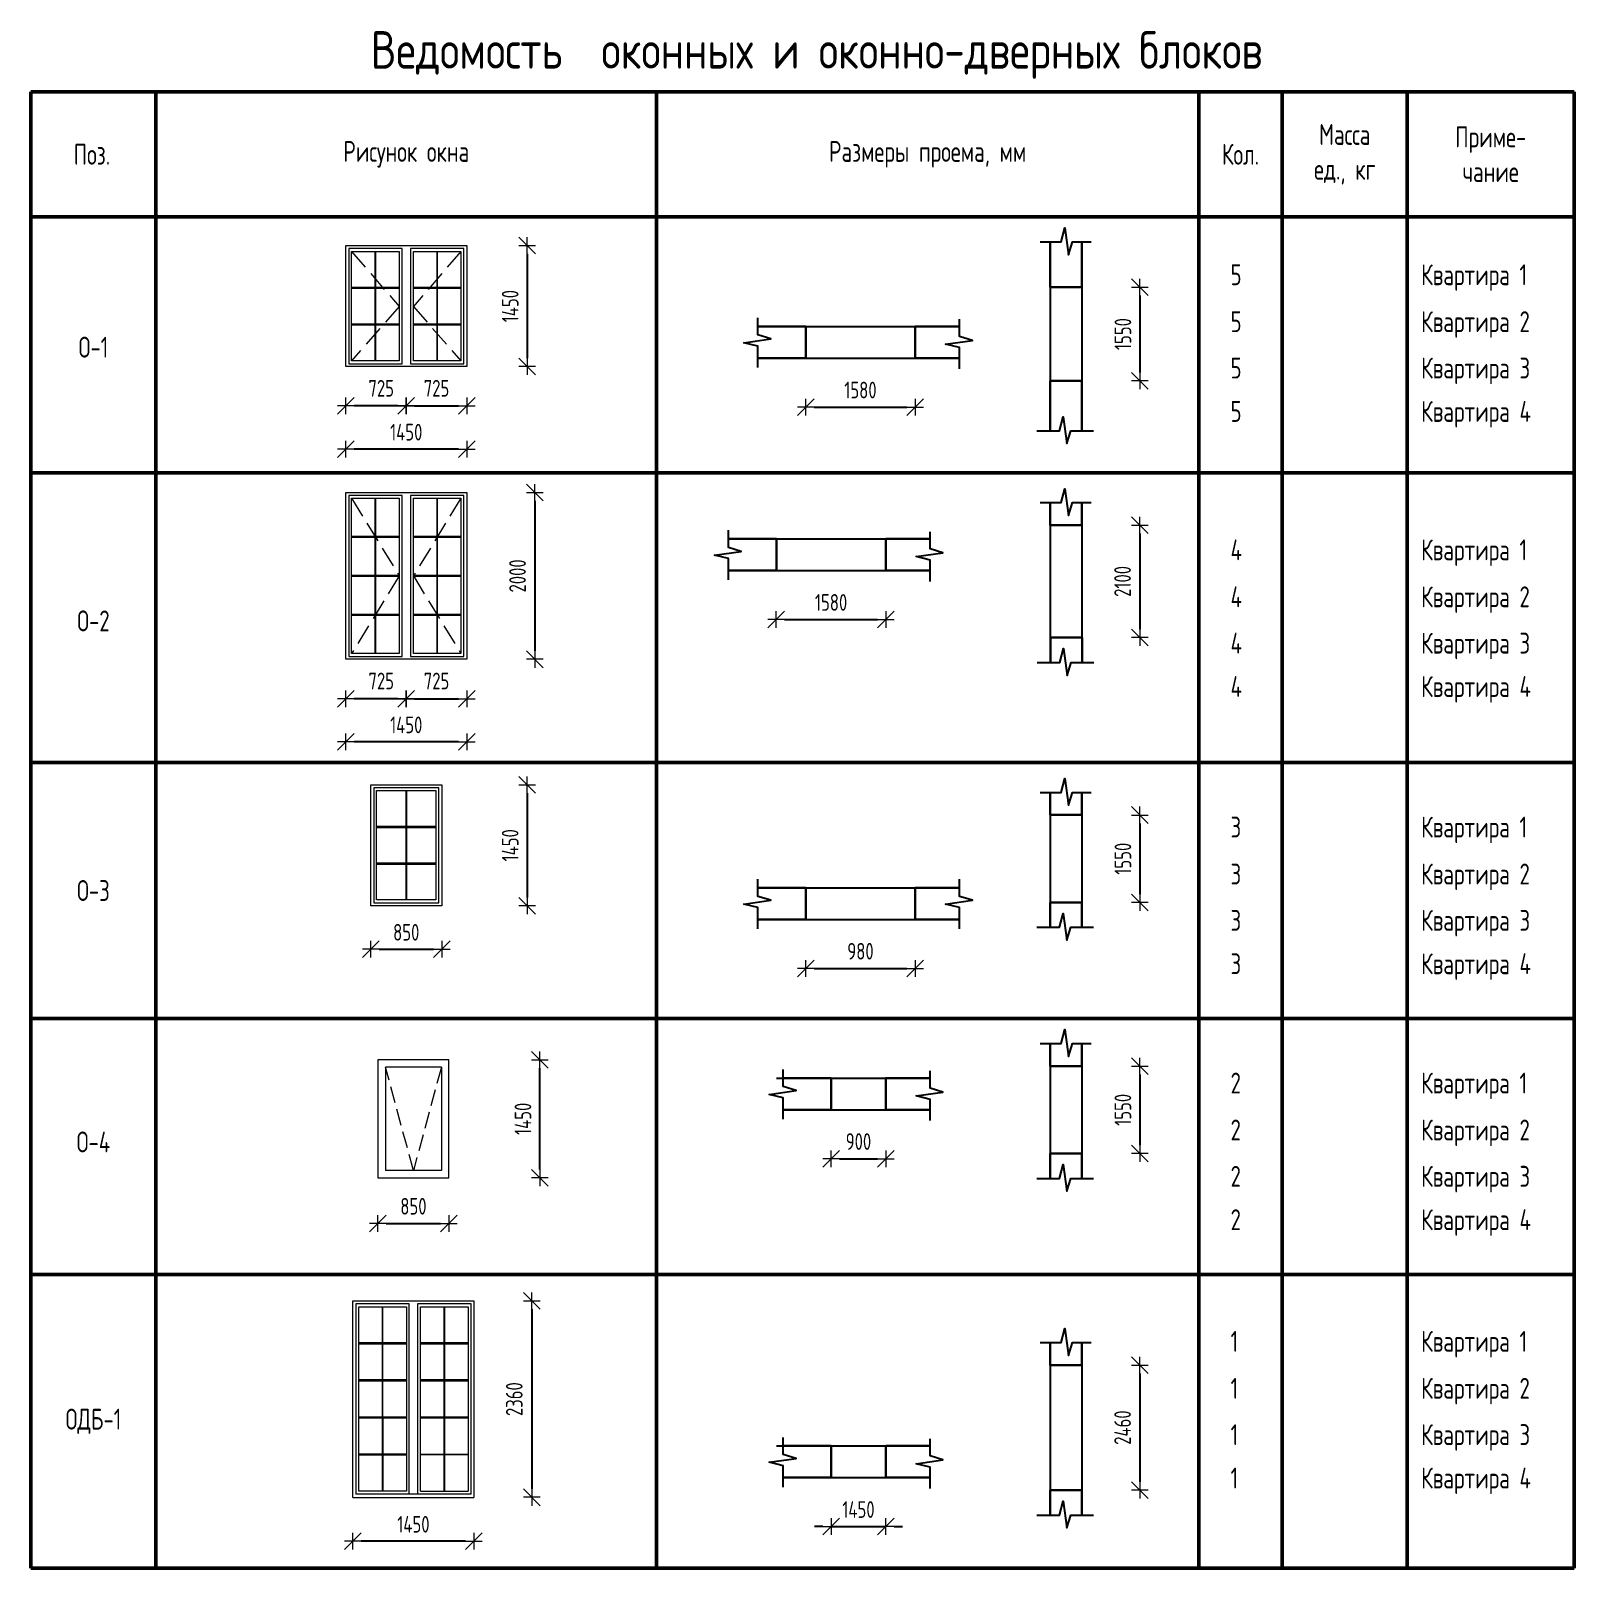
# Model space of a CAD drawing. Header units: millimetres. Extents: x -56498 to 234605, y -296269 to -29969.
# Drawn here: x 153500 to 172000, y -256886 to -238459 of the extents above; entities that cross this region are included whole.
import ezdxf
from ezdxf.enums import TextEntityAlignment as Align

# ---------------------------------------------------------------- set-up
doc = ezdxf.new("R2010")
doc.units = ezdxf.units.MM
doc.header["$LTSCALE"] = 100
doc.header["$PDMODE"] = 35
doc.linetypes.add('GOST2.303 4', pattern=[7, 5, -2, 0])
for name, color, linetype, lineweight in [('0.3', 7, 'Continuous', 30), ('0.5', 7, 'Continuous', 50), ('Примітки 0.09', 200, 'Continuous', 9), ('Розміри 0.09', 5, 'Continuous', 9), ('Штрихові 0.18', 7, 'GOST2.303 4', 18), ('Штрихування 0.09', 253, 'Continuous', 9)]:
    doc.layers.add(name, color=color, linetype=linetype, lineweight=lineweight)
doc.styles.add('GOST 2.304', font='CS_Gost2304.shx')
doc.styles.add('SPDS', font='SPDS.shx', dxfattribs={"width": 0.9})
doc.dimstyles.new('Размерные цепочки', dxfattribs={"dimscale": 100, "dimtxt": 2, "dimasz": 1, "dimexe": 2, "dimexo": 2, "dimgap": 1, "dimtad": 1, "dimdec": 0, "dimzin": 0, "dimdsep": 46, "dimtxsty": 'SPDS', "dimblk": 'dblk_0', "dimcen": 2, "dimdle": 1.5, "dimse1": 1, "dimse2": 1, "dimadec": 0, "dimazin": 0, "dimtfac": 1, "dimtdec": 0, "dimtix": 1, "dimtmove": 2, "dimatfit": 3, "dimfxl": 0, "dimtolj": 1, "dimtzin": 0, "dimarcsym": 0})

msp = doc.modelspace()

# ---------------------------------------------------------------- texts
at = {"layer": 'Примітки 0.09', "style": 'GOST 2.304'}
msp.add_text('Ведомость  оконных и оконно-дверных блоков', height=450, dxfattribs=at).set_placement((162920.435, -238911.659), align=Align.CENTER)
at = {"layer": 'Примітки 0.09', "style": 'SPDS', "width": 0.9}
for s, p in [('5', (167881.779, -241506.952)), ('Квартира 1', (170165.791, -241506.952)), ('5', (167881.779, -242069.826)), ('Квартира 2', (170165.791, -242069.826)), ('5', (167881.779, -242625.271)), ('Квартира 3', (170165.791, -242625.271)), ('5', (167881.779, -243145.417)), ('Квартира 4', (170165.791, -243145.417)), ('4', (167881.779, -244804.678)), ('Квартира 1', (170165.791, -244804.678)), ('4', (167881.779, -245367.552)), ('Квартира 2', (170165.791, -245367.552)), ('4', (167881.779, -245922.997)), ('Квартира 3', (170165.791, -245922.997)), ('4', (167881.779, -246443.143)), ('Квартира 4', (170165.791, -246443.143)), ('3', (167881.779, -248127.552)), ('Квартира 1', (170165.791, -248127.552)), ('3', (167881.779, -248690.426)), ('Квартира 2', (170165.791, -248690.426)), ('3', (167881.779, -249245.871)), ('Квартира 3', (170165.791, -249245.871)), ('3', (167881.779, -249766.017)), ('Квартира 4', (170165.791, -249766.017)), ('2', (167881.779, -251195.838)), ('Квартира 1', (170165.791, -251195.838)), ('2', (167881.779, -251758.712)), ('Квартира 2', (170165.791, -251758.712)), ('2', (167881.779, -252314.157)), ('Квартира 3', (170165.791, -252314.157)), ('2', (167881.779, -252834.303)), ('Квартира 4', (170165.791, -252834.303)), ('1', (167881.779, -254292.127)), ('Квартира 1', (170165.791, -254292.127)), ('1', (167881.779, -254855.001)), ('Квартира 2', (170165.791, -254855.001)), ('1', (167881.779, -255410.446)), ('Квартира 3', (170165.791, -255410.446)), ('1', (167881.779, -255930.592)), ('Квартира 4', (170165.791, -255930.592))]:
    msp.add_text(s, height=250, dxfattribs=at).set_placement(p)
at = {"layer": 'Примітки 0.09', "char_height": 250, "attachment_point": 5, "style": 'SPDS'}
for s, insert, width in [('Масса\\Pед., кг', (169250.054, -239938.209), 1500), ('Приме-\\Pчание', (171000.054, -239938.209), 2000), ('Поз.', (154232.209, -239938.209), 1000), ('Рисунок окна', (158000.054, -239938.209), 6000), ('Размеры проема, мм', (164250.054, -239938.209), 6500), ('Кол.', (168000.054, -239938.209), 1000), ('О-1', (154250.054, -242250.205), 1500), ('О-2', (154250.054, -245531.492), 1500), ('О-3', (154250.054, -248763.513), 1500), ('О-4', (154250.054, -251777.202), 1500), ('ОДБ-1', (154250.054, -255125.814), 1500)]:
    msp.add_mtext(s, dxfattribs=dict(at, insert=insert, width=width))

# ---------------------------------------------------------------- blocks, each defined once
blk = doc.blocks.new('dblk_0')
at = {"color": 0, "linetype": 'ByBlock'}
for p, q in [((1, 1), (-1, -1)), ((-1, 0), (1, 0)), ((0, 1), (0, -1))]:
    blk.add_line(p, q, dxfattribs=at)
blk = doc.blocks.new('*D400')
at = {"layer": 'Defpoints', "color": 0, "ltscale": 100, "transparency": 16777216}
for p in [(166100, -244385), (166103, -245732), (166795, -245732)]:
    blk.add_point(p, dxfattribs=at)
at = {"layer": 'Розміри 0.09', "color": 0, "lineweight": -2, "ltscale": 100, "transparency": 16777216}
blk.add_line((166795, -244485), (166795, -245632), dxfattribs=at)
at = {"layer": 'Розміри 0.09', "color": 0, "lineweight": -2, "ltscale": 100, "transparency": 16777216, "xscale": 100, "yscale": 100, "zscale": 100}
for p, rotation in [((166795, -244385), 90), ((166795, -245732), 270)]:
    blk.add_blockref('dblk_0', p, dxfattribs=dict(at, rotation=rotation))
at = {"layer": 'Розміри 0.09', "color": 0, "ltscale": 100, "transparency": 16777216, "insert": (166587, -245058), "char_height": 200, "attachment_point": 5, "rotation": 90, "style": 'SPDS'}
blk.add_mtext('\\A1;2100', dxfattribs=at)
blk = doc.blocks.new('*D401')
at = {"layer": 'Defpoints', "color": 0, "ltscale": 100, "transparency": 16777216}
for p in [(162789, -249110), (164102, -249110), (164102, -249697)]:
    blk.add_point(p, dxfattribs=at)
at = {"layer": 'Розміри 0.09', "color": 0, "lineweight": -2, "ltscale": 100, "transparency": 16777216}
blk.add_line((162889, -249697), (164002, -249697), dxfattribs=at)
at = {"layer": 'Розміри 0.09', "color": 0, "lineweight": -2, "ltscale": 100, "transparency": 16777216, "xscale": 100, "yscale": 100, "zscale": 100, "rotation": 180}
blk.add_blockref('dblk_0', (162789, -249697), dxfattribs=at)
at = {"layer": 'Розміри 0.09', "color": 0, "lineweight": -2, "ltscale": 100, "transparency": 16777216, "xscale": 100, "yscale": 100, "zscale": 100}
blk.add_blockref('dblk_0', (164102, -249697), dxfattribs=at)
at = {"layer": 'Розміри 0.09', "color": 0, "ltscale": 100, "transparency": 16777216, "insert": (163445, -249491), "char_height": 200, "attachment_point": 5, "style": 'SPDS'}
blk.add_mtext('\\A1;980', dxfattribs=at)
blk = doc.blocks.new('*D402')
at = {"layer": 'Defpoints', "color": 0, "ltscale": 100, "transparency": 16777216}
for p in [(162436, -244928), (163749, -244928), (163749, -245514)]:
    blk.add_point(p, dxfattribs=at)
at = {"layer": 'Розміри 0.09', "color": 0, "lineweight": -2, "ltscale": 100, "transparency": 16777216}
blk.add_line((162536, -245514), (163649, -245514), dxfattribs=at)
at = {"layer": 'Розміри 0.09', "color": 0, "lineweight": -2, "ltscale": 100, "transparency": 16777216, "xscale": 100, "yscale": 100, "zscale": 100, "rotation": 180}
blk.add_blockref('dblk_0', (162436, -245514), dxfattribs=at)
at = {"layer": 'Розміри 0.09', "color": 0, "lineweight": -2, "ltscale": 100, "transparency": 16777216, "xscale": 100, "yscale": 100, "zscale": 100}
blk.add_blockref('dblk_0', (163749, -245514), dxfattribs=at)
at = {"layer": 'Розміри 0.09', "color": 0, "ltscale": 100, "transparency": 16777216, "insert": (163093, -245310), "char_height": 200, "attachment_point": 5, "style": 'SPDS'}
blk.add_mtext('\\A1;1580', dxfattribs=at)
blk = doc.blocks.new('*D403')
at = {"layer": 'Defpoints', "color": 0, "ltscale": 100, "transparency": 16777216}
for p in [(166100, -241530), (166100, -242655), (166795, -242655)]:
    blk.add_point(p, dxfattribs=at)
at = {"layer": 'Розміри 0.09', "color": 0, "lineweight": -2, "ltscale": 100, "transparency": 16777216}
blk.add_line((166795, -241630), (166795, -242555), dxfattribs=at)
at = {"layer": 'Розміри 0.09', "color": 0, "lineweight": -2, "ltscale": 100, "transparency": 16777216, "xscale": 100, "yscale": 100, "zscale": 100}
for p, rotation in [((166795, -241530), 90), ((166795, -242655), 270)]:
    blk.add_blockref('dblk_0', p, dxfattribs=dict(at, rotation=rotation))
at = {"layer": 'Розміри 0.09', "color": 0, "ltscale": 100, "transparency": 16777216, "insert": (166591, -242093), "char_height": 200, "attachment_point": 5, "rotation": 90, "style": 'SPDS'}
blk.add_mtext('\\A1;1550', dxfattribs=at)
blk = doc.blocks.new('*D404')
at = {"layer": 'Defpoints', "color": 0, "ltscale": 100, "transparency": 16777216}
for p in [(162789, -242381), (164102, -242381), (164102, -242968)]:
    blk.add_point(p, dxfattribs=at)
at = {"layer": 'Розміри 0.09', "color": 0, "lineweight": -2, "ltscale": 100, "transparency": 16777216}
blk.add_line((162889, -242968), (164002, -242968), dxfattribs=at)
at = {"layer": 'Розміри 0.09', "color": 0, "lineweight": -2, "ltscale": 100, "transparency": 16777216, "xscale": 100, "yscale": 100, "zscale": 100, "rotation": 180}
blk.add_blockref('dblk_0', (162789, -242968), dxfattribs=at)
at = {"layer": 'Розміри 0.09', "color": 0, "lineweight": -2, "ltscale": 100, "transparency": 16777216, "xscale": 100, "yscale": 100, "zscale": 100}
blk.add_blockref('dblk_0', (164102, -242968), dxfattribs=at)
at = {"layer": 'Розміри 0.09', "color": 0, "ltscale": 100, "transparency": 16777216, "insert": (163445, -242764), "char_height": 200, "attachment_point": 5, "style": 'SPDS'}
blk.add_mtext('\\A1;1580', dxfattribs=at)
blk = doc.blocks.new('*D405')
at = {"layer": 'Defpoints', "color": 0, "ltscale": 100, "transparency": 16777216}
for p in [(157275, -242483), (158000, -242483), (157275, -242955)]:
    blk.add_point(p, dxfattribs=at)
at = {"layer": 'Розміри 0.09', "color": 0, "lineweight": -2, "ltscale": 100, "transparency": 16777216}
blk.add_line((157900, -242955), (157375, -242955), dxfattribs=at)
at = {"layer": 'Розміри 0.09', "color": 0, "lineweight": -2, "ltscale": 100, "transparency": 16777216, "xscale": 100, "yscale": 100, "zscale": 100, "rotation": 180}
blk.add_blockref('dblk_0', (157275, -242955), dxfattribs=at)
at = {"layer": 'Розміри 0.09', "color": 0, "lineweight": -2, "ltscale": 100, "transparency": 16777216, "xscale": 100, "yscale": 100, "zscale": 100}
blk.add_blockref('dblk_0', (158000, -242955), dxfattribs=at)
at = {"layer": 'Розміри 0.09', "color": 0, "ltscale": 100, "transparency": 16777216, "insert": (157700, -242743), "char_height": 200, "attachment_point": 5, "style": 'SPDS'}
blk.add_mtext('\\A1;725', dxfattribs=at)
blk = doc.blocks.new('*D406')
at = {"layer": 'Defpoints', "color": 0, "ltscale": 100, "transparency": 16777216}
for p in [(158000, -242483), (158725, -242483), (158725, -242955)]:
    blk.add_point(p, dxfattribs=at)
at = {"layer": 'Розміри 0.09', "color": 0, "lineweight": -2, "ltscale": 100, "transparency": 16777216}
blk.add_line((158100, -242955), (158625, -242955), dxfattribs=at)
at = {"layer": 'Розміри 0.09', "color": 0, "lineweight": -2, "ltscale": 100, "transparency": 16777216, "xscale": 100, "yscale": 100, "zscale": 100, "rotation": 180}
blk.add_blockref('dblk_0', (158000, -242955), dxfattribs=at)
at = {"layer": 'Розміри 0.09', "color": 0, "lineweight": -2, "ltscale": 100, "transparency": 16777216, "xscale": 100, "yscale": 100, "zscale": 100}
blk.add_blockref('dblk_0', (158725, -242955), dxfattribs=at)
at = {"layer": 'Розміри 0.09', "color": 0, "ltscale": 100, "transparency": 16777216, "insert": (158363, -242743), "char_height": 200, "attachment_point": 5, "style": 'SPDS'}
blk.add_mtext('\\A1;725', dxfattribs=at)
blk = doc.blocks.new('*D407')
at = {"layer": 'Defpoints', "color": 0, "ltscale": 100, "transparency": 16777216}
for p in [(157275, -242483), (158725, -242483), (157275, -243473)]:
    blk.add_point(p, dxfattribs=at)
at = {"layer": 'Розміри 0.09', "color": 0, "lineweight": -2, "ltscale": 100, "transparency": 16777216}
blk.add_line((158625, -243473), (157375, -243473), dxfattribs=at)
at = {"layer": 'Розміри 0.09', "color": 0, "lineweight": -2, "ltscale": 100, "transparency": 16777216, "xscale": 100, "yscale": 100, "zscale": 100, "rotation": 180}
blk.add_blockref('dblk_0', (157275, -243473), dxfattribs=at)
at = {"layer": 'Розміри 0.09', "color": 0, "lineweight": -2, "ltscale": 100, "transparency": 16777216, "xscale": 100, "yscale": 100, "zscale": 100}
blk.add_blockref('dblk_0', (158725, -243473), dxfattribs=at)
at = {"layer": 'Розміри 0.09', "color": 0, "ltscale": 100, "transparency": 16777216, "insert": (158000, -243269), "char_height": 200, "attachment_point": 5, "style": 'SPDS'}
blk.add_mtext('\\A1;1450', dxfattribs=at)
blk = doc.blocks.new('*D408')
at = {"layer": 'Defpoints', "color": 0, "ltscale": 100, "transparency": 16777216}
for p in [(158725, -241033), (158590, -242483), (159450, -242483)]:
    blk.add_point(p, dxfattribs=at)
at = {"layer": 'Розміри 0.09', "color": 0, "lineweight": -2, "ltscale": 100, "transparency": 16777216}
blk.add_line((159450, -241133), (159450, -242383), dxfattribs=at)
at = {"layer": 'Розміри 0.09', "color": 0, "lineweight": -2, "ltscale": 100, "transparency": 16777216, "xscale": 100, "yscale": 100, "zscale": 100}
for p, rotation in [((159450, -241033), 90), ((159450, -242483), 270)]:
    blk.add_blockref('dblk_0', p, dxfattribs=dict(at, rotation=rotation))
at = {"layer": 'Розміри 0.09', "color": 0, "ltscale": 100, "transparency": 16777216, "insert": (159246, -241758), "char_height": 200, "attachment_point": 5, "rotation": 90, "style": 'SPDS'}
blk.add_mtext('\\A1;1450', dxfattribs=at)
blk = doc.blocks.new('*D409')
at = {"layer": 'Defpoints', "color": 0, "ltscale": 100, "transparency": 16777216}
for p in [(163093, -251392), (163749, -251392), (163749, -251978)]:
    blk.add_point(p, dxfattribs=at)
at = {"layer": 'Розміри 0.09', "color": 0, "lineweight": -2, "ltscale": 100, "transparency": 16777216}
blk.add_line((163193, -251978), (163649, -251978), dxfattribs=at)
at = {"layer": 'Розміри 0.09', "color": 0, "lineweight": -2, "ltscale": 100, "transparency": 16777216, "xscale": 100, "yscale": 100, "zscale": 100, "rotation": 180}
blk.add_blockref('dblk_0', (163093, -251978), dxfattribs=at)
at = {"layer": 'Розміри 0.09', "color": 0, "lineweight": -2, "ltscale": 100, "transparency": 16777216, "xscale": 100, "yscale": 100, "zscale": 100}
blk.add_blockref('dblk_0', (163749, -251978), dxfattribs=at)
at = {"layer": 'Розміри 0.09', "color": 0, "ltscale": 100, "transparency": 16777216, "insert": (163421, -251772), "char_height": 200, "attachment_point": 5, "style": 'SPDS'}
blk.add_mtext('\\A1;900', dxfattribs=at)
blk = doc.blocks.new('*D410')
at = {"layer": 'Defpoints', "color": 0, "ltscale": 100, "transparency": 16777216}
for p in [(158725, -243992), (158725, -245992), (159542, -245992)]:
    blk.add_point(p, dxfattribs=at)
at = {"layer": 'Розміри 0.09', "color": 0, "lineweight": -2, "ltscale": 100, "transparency": 16777216}
blk.add_line((159542, -244092), (159542, -245892), dxfattribs=at)
at = {"layer": 'Розміри 0.09', "color": 0, "lineweight": -2, "ltscale": 100, "transparency": 16777216, "xscale": 100, "yscale": 100, "zscale": 100}
for p, rotation in [((159542, -243992), 90), ((159542, -245992), 270)]:
    blk.add_blockref('dblk_0', p, dxfattribs=dict(at, rotation=rotation))
at = {"layer": 'Розміри 0.09', "color": 0, "ltscale": 100, "transparency": 16777216, "insert": (159334, -244992), "char_height": 200, "attachment_point": 5, "rotation": 90, "style": 'SPDS'}
blk.add_mtext('\\A1;2000', dxfattribs=at)
blk = doc.blocks.new('*D411')
at = {"layer": 'Defpoints', "color": 0, "ltscale": 100, "transparency": 16777216}
for p in [(166100, -247858), (166100, -248906), (166795, -248906)]:
    blk.add_point(p, dxfattribs=at)
at = {"layer": 'Розміри 0.09', "color": 0, "lineweight": -2, "ltscale": 100, "transparency": 16777216}
blk.add_line((166795, -247958), (166795, -248806), dxfattribs=at)
at = {"layer": 'Розміри 0.09', "color": 0, "lineweight": -2, "ltscale": 100, "transparency": 16777216, "xscale": 100, "yscale": 100, "zscale": 100}
for p, rotation in [((166795, -247858), 90), ((166795, -248906), 270)]:
    blk.add_blockref('dblk_0', p, dxfattribs=dict(at, rotation=rotation))
at = {"layer": 'Розміри 0.09', "color": 0, "ltscale": 100, "transparency": 16777216, "insert": (166591, -248382), "char_height": 200, "attachment_point": 5, "rotation": 90, "style": 'SPDS'}
blk.add_mtext('\\A1;1550', dxfattribs=at)
blk = doc.blocks.new('*D412')
at = {"layer": 'Defpoints', "color": 0, "ltscale": 100, "transparency": 16777216}
for p in [(157575, -248946), (158425, -248946), (158425, -249468)]:
    blk.add_point(p, dxfattribs=at)
at = {"layer": 'Розміри 0.09', "color": 0, "lineweight": -2, "ltscale": 100, "transparency": 16777216}
blk.add_line((157675, -249468), (158325, -249468), dxfattribs=at)
at = {"layer": 'Розміри 0.09', "color": 0, "lineweight": -2, "ltscale": 100, "transparency": 16777216, "xscale": 100, "yscale": 100, "zscale": 100, "rotation": 180}
blk.add_blockref('dblk_0', (157575, -249468), dxfattribs=at)
at = {"layer": 'Розміри 0.09', "color": 0, "lineweight": -2, "ltscale": 100, "transparency": 16777216, "xscale": 100, "yscale": 100, "zscale": 100}
blk.add_blockref('dblk_0', (158425, -249468), dxfattribs=at)
at = {"layer": 'Розміри 0.09', "color": 0, "ltscale": 100, "transparency": 16777216, "insert": (158000, -249264), "char_height": 200, "attachment_point": 5, "style": 'SPDS'}
blk.add_mtext('\\A1;850', dxfattribs=at)
blk = doc.blocks.new('*D413')
at = {"layer": 'Defpoints', "color": 0, "ltscale": 100, "transparency": 16777216}
for p in [(158600, -247496), (158425, -248946), (159450, -248946)]:
    blk.add_point(p, dxfattribs=at)
at = {"layer": 'Розміри 0.09', "color": 0, "lineweight": -2, "ltscale": 100, "transparency": 16777216}
blk.add_line((159450, -247596), (159450, -248846), dxfattribs=at)
at = {"layer": 'Розміри 0.09', "color": 0, "lineweight": -2, "ltscale": 100, "transparency": 16777216, "xscale": 100, "yscale": 100, "zscale": 100}
for p, rotation in [((159450, -247496), 90), ((159450, -248946), 270)]:
    blk.add_blockref('dblk_0', p, dxfattribs=dict(at, rotation=rotation))
at = {"layer": 'Розміри 0.09', "color": 0, "ltscale": 100, "transparency": 16777216, "insert": (159246, -248221), "char_height": 200, "attachment_point": 5, "rotation": 90, "style": 'SPDS'}
blk.add_mtext('\\A1;1450', dxfattribs=at)
blk = doc.blocks.new('*D414')
at = {"layer": 'Defpoints', "color": 0, "ltscale": 100, "transparency": 16777216}
for p in [(158511, -250792), (159603, -250792), (158511, -252209)]:
    blk.add_point(p, dxfattribs=at)
at = {"layer": 'Розміри 0.09', "color": 0, "lineweight": -2, "ltscale": 100, "transparency": 16777216}
blk.add_line((159603, -252109), (159603, -250892), dxfattribs=at)
at = {"layer": 'Розміри 0.09', "color": 0, "lineweight": -2, "ltscale": 100, "transparency": 16777216, "xscale": 100, "yscale": 100, "zscale": 100}
for p, rotation in [((159603, -250792), 90), ((159603, -252209), 270)]:
    blk.add_blockref('dblk_0', p, dxfattribs=dict(at, rotation=rotation))
at = {"layer": 'Розміри 0.09', "color": 0, "ltscale": 100, "transparency": 16777216, "insert": (159399, -251500), "char_height": 200, "attachment_point": 5, "rotation": 90, "style": 'SPDS'}
blk.add_mtext('\\A1;1450', dxfattribs=at)
blk = doc.blocks.new('*D415')
at = {"layer": 'Defpoints', "color": 0, "ltscale": 100, "transparency": 16777216}
for p in [(157661, -252209), (158511, -252209), (158511, -252753)]:
    blk.add_point(p, dxfattribs=at)
at = {"layer": 'Розміри 0.09', "color": 0, "lineweight": -2, "ltscale": 100, "transparency": 16777216}
blk.add_line((157761, -252753), (158411, -252753), dxfattribs=at)
at = {"layer": 'Розміри 0.09', "color": 0, "lineweight": -2, "ltscale": 100, "transparency": 16777216, "xscale": 100, "yscale": 100, "zscale": 100, "rotation": 180}
blk.add_blockref('dblk_0', (157661, -252753), dxfattribs=at)
at = {"layer": 'Розміри 0.09', "color": 0, "lineweight": -2, "ltscale": 100, "transparency": 16777216, "xscale": 100, "yscale": 100, "zscale": 100}
blk.add_blockref('dblk_0', (158511, -252753), dxfattribs=at)
at = {"layer": 'Розміри 0.09', "color": 0, "ltscale": 100, "transparency": 16777216, "insert": (158086, -252548), "char_height": 200, "attachment_point": 5, "style": 'SPDS'}
blk.add_mtext('\\A1;850', dxfattribs=at)
blk = doc.blocks.new('*D416')
at = {"layer": 'Defpoints', "color": 0, "ltscale": 100, "transparency": 16777216}
for p in [(166100, -250868), (166100, -251916), (166795, -251916)]:
    blk.add_point(p, dxfattribs=at)
at = {"layer": 'Розміри 0.09', "color": 0, "lineweight": -2, "ltscale": 100, "transparency": 16777216}
blk.add_line((166795, -250968), (166795, -251816), dxfattribs=at)
at = {"layer": 'Розміри 0.09', "color": 0, "lineweight": -2, "ltscale": 100, "transparency": 16777216, "xscale": 100, "yscale": 100, "zscale": 100}
for p, rotation in [((166795, -250868), 90), ((166795, -251916), 270)]:
    blk.add_blockref('dblk_0', p, dxfattribs=dict(at, rotation=rotation))
at = {"layer": 'Розміри 0.09', "color": 0, "ltscale": 100, "transparency": 16777216, "insert": (166591, -251392), "char_height": 200, "attachment_point": 5, "rotation": 90, "style": 'SPDS'}
blk.add_mtext('\\A1;1550', dxfattribs=at)
blk = doc.blocks.new('*D491')
at = {"layer": 'Defpoints', "color": 0, "ltscale": 100, "transparency": 16777216}
for p in [(157275, -245992), (158000, -245992), (157275, -246464)]:
    blk.add_point(p, dxfattribs=at)
at = {"layer": 'Розміри 0.09', "color": 0, "lineweight": -2, "ltscale": 100, "transparency": 16777216}
blk.add_line((157900, -246464), (157375, -246464), dxfattribs=at)
at = {"layer": 'Розміри 0.09', "color": 0, "lineweight": -2, "ltscale": 100, "transparency": 16777216, "xscale": 100, "yscale": 100, "zscale": 100, "rotation": 180}
blk.add_blockref('dblk_0', (157275, -246464), dxfattribs=at)
at = {"layer": 'Розміри 0.09', "color": 0, "lineweight": -2, "ltscale": 100, "transparency": 16777216, "xscale": 100, "yscale": 100, "zscale": 100}
blk.add_blockref('dblk_0', (158000, -246464), dxfattribs=at)
at = {"layer": 'Розміри 0.09', "color": 0, "ltscale": 100, "transparency": 16777216, "insert": (157700, -246252), "char_height": 200, "attachment_point": 5, "style": 'SPDS'}
blk.add_mtext('\\A1;725', dxfattribs=at)
blk = doc.blocks.new('*D492')
at = {"layer": 'Defpoints', "color": 0, "ltscale": 100, "transparency": 16777216}
for p in [(158000, -245992), (158725, -245992), (158725, -246464)]:
    blk.add_point(p, dxfattribs=at)
at = {"layer": 'Розміри 0.09', "color": 0, "lineweight": -2, "ltscale": 100, "transparency": 16777216}
blk.add_line((158100, -246464), (158625, -246464), dxfattribs=at)
at = {"layer": 'Розміри 0.09', "color": 0, "lineweight": -2, "ltscale": 100, "transparency": 16777216, "xscale": 100, "yscale": 100, "zscale": 100, "rotation": 180}
blk.add_blockref('dblk_0', (158000, -246464), dxfattribs=at)
at = {"layer": 'Розміри 0.09', "color": 0, "lineweight": -2, "ltscale": 100, "transparency": 16777216, "xscale": 100, "yscale": 100, "zscale": 100}
blk.add_blockref('dblk_0', (158725, -246464), dxfattribs=at)
at = {"layer": 'Розміри 0.09', "color": 0, "ltscale": 100, "transparency": 16777216, "insert": (158363, -246252), "char_height": 200, "attachment_point": 5, "style": 'SPDS'}
blk.add_mtext('\\A1;725', dxfattribs=at)
blk = doc.blocks.new('*D493')
at = {"layer": 'Defpoints', "color": 0, "ltscale": 100, "transparency": 16777216}
for p in [(157275, -245992), (158725, -245992), (157275, -246982)]:
    blk.add_point(p, dxfattribs=at)
at = {"layer": 'Розміри 0.09', "color": 0, "lineweight": -2, "ltscale": 100, "transparency": 16777216}
blk.add_line((158625, -246982), (157375, -246982), dxfattribs=at)
at = {"layer": 'Розміри 0.09', "color": 0, "lineweight": -2, "ltscale": 100, "transparency": 16777216, "xscale": 100, "yscale": 100, "zscale": 100, "rotation": 180}
blk.add_blockref('dblk_0', (157275, -246982), dxfattribs=at)
at = {"layer": 'Розміри 0.09', "color": 0, "lineweight": -2, "ltscale": 100, "transparency": 16777216, "xscale": 100, "yscale": 100, "zscale": 100}
blk.add_blockref('dblk_0', (158725, -246982), dxfattribs=at)
at = {"layer": 'Розміри 0.09', "color": 0, "ltscale": 100, "transparency": 16777216, "insert": (158000, -246778), "char_height": 200, "attachment_point": 5, "style": 'SPDS'}
blk.add_mtext('\\A1;1450', dxfattribs=at)
blk = doc.blocks.new('*D494')
at = {"layer": 'Defpoints', "color": 0, "ltscale": 100, "transparency": 16777216}
for p in [(157361, -256037), (158811, -256037), (157361, -256564)]:
    blk.add_point(p, dxfattribs=at)
at = {"layer": 'Розміри 0.09', "color": 0, "lineweight": -2, "ltscale": 100, "transparency": 16777216}
blk.add_line((158711, -256564), (157461, -256564), dxfattribs=at)
at = {"layer": 'Розміри 0.09', "color": 0, "lineweight": -2, "ltscale": 100, "transparency": 16777216, "xscale": 100, "yscale": 100, "zscale": 100, "rotation": 180}
blk.add_blockref('dblk_0', (157361, -256564), dxfattribs=at)
at = {"layer": 'Розміри 0.09', "color": 0, "lineweight": -2, "ltscale": 100, "transparency": 16777216, "xscale": 100, "yscale": 100, "zscale": 100}
blk.add_blockref('dblk_0', (158811, -256564), dxfattribs=at)
at = {"layer": 'Розміри 0.09', "color": 0, "ltscale": 100, "transparency": 16777216, "insert": (158086, -256360), "char_height": 200, "attachment_point": 5, "style": 'SPDS'}
blk.add_mtext('\\A1;1450', dxfattribs=at)
blk = doc.blocks.new('*D495')
at = {"layer": 'Defpoints', "color": 0, "ltscale": 100, "transparency": 16777216}
for p in [(166100, -254451), (166100, -255951), (166795, -255951)]:
    blk.add_point(p, dxfattribs=at)
at = {"layer": 'Розміри 0.09', "color": 0, "lineweight": -2, "ltscale": 100, "transparency": 16777216}
blk.add_line((166795, -254551), (166795, -255851), dxfattribs=at)
at = {"layer": 'Розміри 0.09', "color": 0, "lineweight": -2, "ltscale": 100, "transparency": 16777216, "xscale": 100, "yscale": 100, "zscale": 100}
for p, rotation in [((166795, -254451), 90), ((166795, -255951), 270)]:
    blk.add_blockref('dblk_0', p, dxfattribs=dict(at, rotation=rotation))
at = {"layer": 'Розміри 0.09', "color": 0, "ltscale": 100, "transparency": 16777216, "insert": (166587, -255201), "char_height": 200, "attachment_point": 5, "rotation": 90, "style": 'SPDS'}
blk.add_mtext('\\A1;2460', dxfattribs=at)
blk = doc.blocks.new('*D496')
at = {"layer": 'Defpoints', "color": 0, "ltscale": 100, "transparency": 16777216}
for p in [(158811, -253682), (158811, -256037), (159507, -256037)]:
    blk.add_point(p, dxfattribs=at)
at = {"layer": 'Розміри 0.09', "color": 0, "lineweight": -2, "ltscale": 100, "transparency": 16777216}
blk.add_line((159507, -253782), (159507, -255937), dxfattribs=at)
at = {"layer": 'Розміри 0.09', "color": 0, "lineweight": -2, "ltscale": 100, "transparency": 16777216, "xscale": 100, "yscale": 100, "zscale": 100}
for p, rotation in [((159507, -253682), 90), ((159507, -256037), 270)]:
    blk.add_blockref('dblk_0', p, dxfattribs=dict(at, rotation=rotation))
at = {"layer": 'Розміри 0.09', "color": 0, "ltscale": 100, "transparency": 16777216, "insert": (159295, -254860), "char_height": 200, "attachment_point": 5, "rotation": 90, "style": 'SPDS'}
blk.add_mtext('\\A1;2360', dxfattribs=at)
blk = doc.blocks.new('*D497')
at = {"layer": 'Defpoints', "color": 0, "ltscale": 100, "transparency": 16777216}
for p in [(163093, -255801), (163749, -255801), (163749, -256387)]:
    blk.add_point(p, dxfattribs=at)
at = {"layer": 'Розміри 0.09', "color": 0, "lineweight": -2, "ltscale": 100, "transparency": 16777216}
for p, q in [((162993, -256387), (162893, -256387)), ((163093, -256387), (163749, -256387)), ((163849, -256387), (163949, -256387))]:
    blk.add_line(p, q, dxfattribs=at)
at = {"layer": 'Розміри 0.09', "color": 0, "lineweight": -2, "ltscale": 100, "transparency": 16777216, "xscale": 100, "yscale": 100, "zscale": 100}
blk.add_blockref('dblk_0', (163093, -256387), dxfattribs=at)
at = {"layer": 'Розміри 0.09', "color": 0, "lineweight": -2, "ltscale": 100, "transparency": 16777216, "xscale": 100, "yscale": 100, "zscale": 100, "rotation": 180}
blk.add_blockref('dblk_0', (163749, -256387), dxfattribs=at)
at = {"layer": 'Розміри 0.09', "color": 0, "ltscale": 100, "transparency": 16777216, "insert": (163421, -256183), "char_height": 200, "attachment_point": 5, "style": 'SPDS'}
blk.add_mtext('\\A1;1450', dxfattribs=at)

# ---------------------------------------------------------------- dimensions: what is measured, and where the dimension line sits
at = {"layer": 'Розміри 0.09', "color": 1, "ltscale": 100}
for base, p1, p2, text, picture, middle in [((159449.818, -242482.957), (158725.055, -241032.969), (158590.246, -242482.957), '1450', '*D408', (159245.676, -241757.963)), ((166795.065, -242655.103), (166099.55, -241530.103), (166099.55, -242655.103), '1550', '*D403', (166590.923, -242092.603)), ((166795.065, -245731.536), (166099.55, -244384.785), (166102.68, -245731.536), '2100', '*D400', (166587.319, -245058.161)), ((166795.065, -248906.035), (166099.55, -247857.659), (166099.55, -248906.035), '1550', '*D411', (166590.923, -248381.847)), ((159603.214, -250792.105), (158511.202, -252208.772), (158511.202, -250792.105), '1450', '*D414', (159399.072, -251500.438)), ((166795.065, -251916.186), (166099.55, -250867.811), (166099.55, -251916.186), '1550', '*D416', (166590.923, -251391.998)), ((159506.721, -256037.371), (158811.196, -253682.379), (158811.196, -256037.371), '2360', '*D496', (159294.833, -254859.875)), ((166795.065, -255951.457), (166099.55, -254451.457), (166099.55, -255951.457), '2460', '*D495', (166587.319, -255201.457))]:
    dim = msp.add_linear_dim(base=base, p1=p1, p2=p2, angle=90, text=text, dimstyle='Размерные цепочки', override={"dimlfac": 1, "dimtxsty": 'SPDS', "dimtmove": 1, "dimtolj": 1}, dxfattribs=at)
    dim.commit()
    dim.dimension.update_dxf_attribs({"geometry": picture, "text_midpoint": middle})
for base, p1, p2, picture, middle in [((157275.053, -242955.102), (158000.054, -242482.957), (157275.053, -242482.957), '*D405', (157700.054, -242955.102)), ((157275.053, -246464.05), (158000.054, -245991.905), (157275.053, -245991.905), '*D491', (157700.054, -246464.05))]:
    dim = msp.add_linear_dim(base=base, p1=p1, p2=p2, dimstyle='Размерные цепочки', override={"dimlfac": 1, "dimtxsty": 'SPDS', "dimtmove": 1, "dimtolj": 1}, dxfattribs=at)
    dim.commit()
    dim.dimension.update_dxf_attribs({"geometry": picture, "text_midpoint": middle, "dimtype": 160})
for base, p1, p2, picture, middle in [((157275.053, -243472.941), (158725.055, -242482.957), (157275.053, -242482.957), '*D407', (158000.054, -243268.799)), ((158725.055, -242955.102), (158000.054, -242482.957), (158725.055, -242482.957), '*D406', (158362.555, -242743.214)), ((157275.053, -246981.889), (158725.055, -245991.905), (157275.053, -245991.905), '*D493', (158000.054, -246777.747)), ((158725.055, -246464.05), (158000.054, -245991.905), (158725.055, -245991.905), '*D492', (158362.555, -246252.161)), ((158511.202, -252752.557), (157661.202, -252208.772), (158511.202, -252208.772), '*D415', (158086.202, -252548.415)), ((157361.208, -256564.126), (158811.196, -256037.371), (157361.208, -256037.371), '*D494', (158086.202, -256359.984))]:
    dim = msp.add_linear_dim(base=base, p1=p1, p2=p2, dimstyle='Размерные цепочки', override={"dimlfac": 1, "dimtxsty": 'SPDS', "dimtmove": 1, "dimtolj": 1}, dxfattribs=at)
    dim.commit()
    dim.dimension.update_dxf_attribs({"geometry": picture, "text_midpoint": middle})
for base, p1, p2, text, picture, middle in [((164101.629, -242967.682), (162789.129, -242381.233), (164101.629, -242381.233), '1580', '*D404', (163445.379, -242763.539)), ((163748.94, -245514.128), (162436.44, -244927.679), (163748.94, -244927.679), '1580', '*D402', (163092.69, -245309.986)), ((158425.018, -249467.958), (157575.09, -248945.802), (158425.018, -248945.802), '850', '*D412', (158000.054, -249263.815)), ((164101.629, -249696.776), (162789.129, -249110.327), (164101.629, -249110.327), '980', '*D401', (163445.379, -249490.989)), ((163748.94, -251978.17), (163092.69, -251391.721), (163748.94, -251391.721), '900', '*D409', (163420.815, -251772.383)), ((163748.94, -256387.03), (163092.69, -255800.581), (163748.94, -255800.581), '1450', '*D497', (163420.815, -256182.888))]:
    dim = msp.add_linear_dim(base=base, p1=p1, p2=p2, text=text, dimstyle='Размерные цепочки', override={"dimlfac": 1, "dimtxsty": 'SPDS', "dimtmove": 1, "dimtolj": 1}, dxfattribs=at)
    dim.commit()
    dim.dimension.update_dxf_attribs({"geometry": picture, "text_midpoint": middle})
for base, p1, p2, picture, middle in [((159542.189, -245991.905), (158725.048, -243991.906), (158725.048, -245991.905), '*D410', (159334.443, -244991.906)), ((159449.818, -248945.802), (158600.054, -247495.813), (158425.018, -248945.802), '*D413', (159245.676, -248220.808))]:
    dim = msp.add_linear_dim(base=base, p1=p1, p2=p2, angle=90, dimstyle='Размерные цепочки', override={"dimlfac": 1, "dimtxsty": 'SPDS', "dimtmove": 1, "dimtolj": 1}, dxfattribs=at)
    dim.commit()
    dim.dimension.update_dxf_attribs({"geometry": picture, "text_midpoint": middle})

# ---------------------------------------------------------------- hatches: boundary and pattern name
at = {"layer": 'Штрихування 0.09'}
for points in [[(158050.035, -241067.936), (157950.088, -241067.936), (157950.088, -241068.311), (158050.035, -241068.311), (158050.035, -241067.936)], [(157950.08, -244026.948), (157950.08, -244027.248), (158050.028, -244027.248), (158050.028, -244026.948), (157950.08, -244026.948)]]:
    msp.add_hatch(color=256, dxfattribs=at).paths.add_polyline_path(points, flags=0)

# ---------------------------------------------------------------- linework, layer by layer
at = {"ltscale": 100}
for points in [[(165600.294, -240988.479), (165851.989, -240988.479), (165893.417, -240821.083), (165939.023, -241142.759), (165986.854, -240988.479), (166212.246, -240988.479)], [(165719.55, -241530.103), (165719.55, -240988.479)], [(165719.55, -241530.103), (165719.55, -242655.103)], [(166099.55, -241530.103), (166099.55, -242655.103)], [(162214.997, -242494.096), (162214.997, -242238.69), (162047.601, -242197.262), (162369.278, -242151.656), (162214.997, -242103.825), (162214.997, -241898.64)], [(164632.036, -242511.32), (164632.036, -242255.914), (164464.641, -242214.486), (164786.317, -242168.88), (164632.036, -242121.049), (164632.036, -241915.864)], [(162789.129, -242001.233), (164101.629, -242001.233)], [(162789.129, -242001.233), (164101.629, -242001.233)], [(162789.129, -242381.233), (164101.629, -242381.233)], [(165719.55, -243251.854), (165719.55, -242655.103)], [(165559.976, -243251.854), (165832.646, -243251.854), (165874.074, -243084.459), (165919.68, -243406.135), (165967.511, -243251.854), (166237.849, -243251.854)], [(165600.294, -244113.973), (165851.989, -244113.973), (165893.417, -243946.578), (165939.023, -244268.254), (165986.854, -244113.973), (166212.246, -244113.973)], [(165719.55, -244384.785), (165719.55, -244113.973)], [(165719.55, -244384.785), (165719.55, -246029.912)], [(166099.55, -244384.785), (166099.55, -245731.536)], [(161862.308, -245040.542), (161862.308, -244785.137), (161694.912, -244743.709), (162016.588, -244698.103), (161862.308, -244650.272), (161862.308, -244445.087)], [(162436.44, -244547.679), (163748.94, -244547.679)], [(162518.558, -244547.679), (163748.94, -244547.679)], [(164279.347, -245057.766), (164279.347, -244802.36), (164111.952, -244760.932), (164433.628, -244715.326), (164279.347, -244667.495), (164279.347, -244462.31)], [(162436.44, -244927.679), (163748.94, -244927.679)], [(165563.106, -246029.912), (165835.776, -246029.912), (165877.204, -245862.516), (165922.81, -246184.192), (165970.641, -246029.912), (166240.98, -246029.912)], [(165722.68, -246029.912), (165722.68, -245731.536)], [(165600.294, -247586.847), (165851.989, -247586.847), (165893.417, -247419.452), (165939.023, -247741.128), (165986.854, -247586.847), (166212.246, -247586.847)], [(165719.55, -247857.659), (165719.55, -247586.847)], [(165719.55, -247857.659), (165719.55, -248906.035)], [(166099.55, -247857.659), (166099.55, -248906.035)], [(162214.997, -249223.191), (162214.997, -248967.785), (162047.601, -248926.357), (162369.278, -248880.751), (162214.997, -248832.92), (162214.997, -248627.735)], [(164632.036, -249223.191), (164632.036, -248967.785), (164464.641, -248926.357), (164786.317, -248880.751), (164632.036, -248832.92), (164632.036, -248627.735)], [(162789.129, -248730.327), (164101.629, -248730.327)], [(162789.129, -248730.327), (164101.629, -248730.327)], [(165719.55, -249204.41), (165719.55, -248906.035)], [(162789.129, -249110.327), (164101.629, -249110.327)], [(165559.976, -249204.41), (165832.646, -249204.41), (165874.074, -249037.015), (165919.68, -249358.691), (165967.511, -249204.41), (166237.849, -249204.41)], [(165600.294, -250596.998), (165851.989, -250596.998), (165893.417, -250429.603), (165939.023, -250751.279), (165986.854, -250596.998), (166212.246, -250596.998)], [(165719.55, -250867.811), (165719.55, -250596.998)], [(162518.558, -251504.585), (162518.558, -251249.179), (162351.162, -251207.751), (162672.838, -251162.145), (162518.558, -251114.314), (162518.558, -250909.129)], [(162436.44, -251011.721), (163748.94, -251011.721)], [(162518.558, -251011.721), (163748.94, -251011.721)], [(164279.347, -251521.808), (164279.347, -251266.402), (164111.952, -251224.974), (164433.628, -251179.368), (164279.347, -251131.537), (164279.347, -250926.352)], [(165719.55, -250867.811), (165719.55, -251916.186)], [(166099.55, -250867.811), (166099.55, -251916.186)], [(162518.558, -251391.721), (163748.94, -251391.721)], [(165719.55, -252214.562), (165719.55, -251916.186)], [(165559.976, -252214.562), (165832.646, -252214.562), (165874.074, -252047.166), (165919.68, -252368.842), (165967.511, -252214.562), (166237.849, -252214.562)], [(165600.294, -254180.645), (165851.989, -254180.645), (165893.417, -254013.25), (165939.023, -254334.926), (165986.854, -254180.645), (166212.246, -254180.645)], [(165719.55, -254451.457), (165719.55, -254180.645)], [(165719.55, -254451.457), (165719.55, -255951.457)], [(166099.55, -254451.457), (166099.55, -255951.457)], [(162518.558, -255913.444), (162518.558, -255658.038), (162351.162, -255616.611), (162672.838, -255571.005), (162518.558, -255523.173), (162518.558, -255317.989)], [(162436.44, -255420.581), (163748.94, -255420.581)], [(162518.558, -255420.581), (163748.94, -255420.581)], [(164279.347, -255930.668), (164279.347, -255675.262), (164111.952, -255633.834), (164433.628, -255588.228), (164279.347, -255540.397), (164279.347, -255335.212)], [(162518.558, -255800.581), (163748.94, -255800.581)], [(165719.55, -256249.833), (165719.55, -255951.457)], [(165559.976, -256249.833), (165832.646, -256249.833), (165874.074, -256082.437), (165919.68, -256404.113), (165967.511, -256249.833), (166237.849, -256249.833)]]:
    msp.add_lwpolyline(points, dxfattribs=at)
at = {"layer": '0.3', "ltscale": 100}
for points in [[(165719.55, -241530.103), (165719.55, -240988.479)], [(166099.55, -241530.103), (166099.55, -240988.479)], [(165779.55, -241530.103), (165719.55, -241530.103), (165719.55, -241530.103), (165719.55, -241530.103), (166099.55, -241530.103)], [(162214.997, -242001.233), (162789.129, -242001.233)], [(162789.129, -242001.233), (162789.129, -242001.233), (162789.129, -242381.233)], [(163076.195, -242001.233), (163076.195, -242001.233), (163076.195, -242001.233)], [(164101.629, -242001.233), (164632.036, -242001.233)], [(164101.629, -242001.233), (164101.629, -242001.233), (164101.629, -242001.233), (164101.629, -242381.233)], [(162214.997, -242381.233), (162789.129, -242381.233)], [(164101.629, -242381.233), (164632.036, -242381.233)], [(166099.55, -243251.854), (166099.55, -242655.103), (165719.55, -242655.103)], [(165719.55, -243251.854), (165719.55, -242655.103)], [(166099.55, -243251.854), (166099.55, -242655.103)], [(165719.55, -244384.785), (165719.55, -244113.973)], [(166099.55, -244384.785), (166099.55, -244113.973)], [(165779.55, -244384.785), (165719.55, -244384.785), (165719.55, -244384.785), (165719.55, -244384.785), (166099.55, -244384.785)], [(161862.308, -244547.679), (162436.44, -244547.679)], [(162067.256, -244547.679), (162067.256, -244547.679), (162067.256, -244547.679)], [(162436.44, -244547.679), (162436.44, -244547.679), (162436.44, -244927.679)], [(163748.94, -244547.679), (164279.347, -244547.679)], [(163748.94, -244547.679), (163748.94, -244547.679), (163748.94, -244547.679), (163748.94, -244927.679)], [(161862.308, -244927.679), (162436.44, -244927.679)], [(163748.94, -244927.679), (164279.347, -244927.679)], [(166102.68, -246029.912), (166102.68, -245731.536), (165722.68, -245731.536)], [(165722.68, -246029.912), (165722.68, -245731.536)], [(166102.68, -246029.912), (166102.68, -245731.536)], [(165719.55, -247857.659), (165719.55, -247586.847)], [(166099.55, -247857.659), (166099.55, -247586.847)], [(165779.55, -247857.659), (165719.55, -247857.659), (165719.55, -247857.659), (165719.55, -247857.659), (166099.55, -247857.659)], [(162214.997, -248730.327), (162789.129, -248730.327)], [(162789.129, -248730.327), (162789.129, -248730.327), (162789.129, -249110.327)], [(164101.629, -248730.327), (164632.036, -248730.327)], [(164101.629, -248730.327), (164101.629, -248730.327), (164101.629, -248730.327), (164101.629, -249110.327)], [(166099.55, -249204.41), (166099.55, -248906.035), (165719.55, -248906.035)], [(165719.55, -249204.41), (165719.55, -248906.035)], [(166099.55, -249204.41), (166099.55, -248906.035)], [(162214.997, -249110.327), (162789.129, -249110.327)], [(164101.629, -249110.327), (164632.036, -249110.327)], [(165719.55, -250867.811), (165719.55, -250596.998)], [(166099.55, -250867.811), (166099.55, -250596.998)], [(162518.558, -251011.721), (163092.69, -251011.721)], [(162723.506, -251011.721), (162723.506, -251011.721), (162723.506, -251011.721)], [(163092.69, -251011.721), (163092.69, -251011.721), (163092.69, -251391.721)], [(163748.94, -251011.721), (164279.347, -251011.721)], [(163748.94, -251011.721), (163748.94, -251011.721), (163748.94, -251011.721), (163748.94, -251391.721)], [(165779.55, -250867.811), (165719.55, -250867.811), (165719.55, -250867.811), (165719.55, -250867.811), (166099.55, -250867.811)], [(162518.558, -251391.721), (163092.69, -251391.721)], [(163748.94, -251391.721), (164279.347, -251391.721)], [(163076.195, -251888.667), (163076.195, -251888.667), (163076.195, -251888.667)], [(166099.55, -252214.562), (166099.55, -251916.186), (165719.55, -251916.186)], [(165719.55, -252214.562), (165719.55, -251916.186)], [(166099.55, -252214.562), (166099.55, -251916.186)], [(165719.55, -254451.457), (165719.55, -254180.645)], [(166099.55, -254451.457), (166099.55, -254180.645)], [(165779.55, -254451.457), (165719.55, -254451.457), (165719.55, -254451.457), (165719.55, -254451.457), (166099.55, -254451.457)], [(162518.558, -255420.581), (163092.69, -255420.581)], [(162723.506, -255420.581), (162723.506, -255420.581), (162723.506, -255420.581)], [(163092.69, -255420.581), (163092.69, -255420.581), (163092.69, -255800.581)], [(163748.94, -255420.581), (164279.347, -255420.581)], [(163748.94, -255420.581), (163748.94, -255420.581), (163748.94, -255420.581), (163748.94, -255800.581)], [(162518.558, -255800.581), (163092.69, -255800.581)], [(163748.94, -255800.581), (164279.347, -255800.581)], [(166099.55, -256249.833), (166099.55, -255951.457), (165719.55, -255951.457)], [(165719.55, -256249.833), (165719.55, -255951.457)], [(166099.55, -256249.833), (166099.55, -255951.457)], [(163076.195, -256297.527), (163076.195, -256297.527), (163076.195, -256297.527)]]:
    msp.add_lwpolyline(points, dxfattribs=at)
at = {"layer": '0.3', "lineweight": 20, "ltscale": 100}
for points in [[(162214.997, -242001.233), (162789.129, -242001.233)], [(164101.629, -242001.233), (164632.036, -242001.233)], [(161862.308, -244547.679), (162436.44, -244547.679)], [(163748.94, -244547.679), (164279.347, -244547.679)], [(162214.997, -248730.327), (162789.129, -248730.327)], [(164101.629, -248730.327), (164632.036, -248730.327)], [(162518.558, -251011.721), (163092.69, -251011.721)], [(163748.94, -251011.721), (164279.347, -251011.721)], [(162518.558, -255420.581), (163092.69, -255420.581)], [(163748.94, -255420.581), (164279.347, -255420.581)]]:
    msp.add_lwpolyline(points, dxfattribs=at)
at = {"layer": '0.5'}
for p, q in [((153500.054, -239188.209), (172000.054, -239188.209)), ((153500.054, -256885.685), (153500.054, -239188.209)), ((155000.054, -239188.209), (155000.054, -256885.685)), ((161000.054, -239188.209), (161000.054, -256885.685)), ((167500.054, -239188.209), (167500.054, -256885.685)), ((168500.054, -239188.209), (168500.054, -256885.685)), ((170000.054, -239188.209), (170000.054, -256885.685)), ((172000.054, -239188.209), (172000.054, -256885.685)), ((153500.054, -240688.209), (172000.054, -240688.209)), ((153500.054, -243756.495), (172000.054, -243756.495)), ((153500.054, -247229.369), (172000.054, -247229.369)), ((153500.054, -250297.656), (172000.054, -250297.656)), ((153500.054, -253365.943), (172000.054, -253365.943)), ((153500.054, -256885.685), (172000.054, -256885.685))]:
    msp.add_line(p, q, dxfattribs=at)
at = {"layer": 'Штрихові 0.18', "ltscale": 0.5}
for points in [[(157345.053, -241102.978), (157915.046, -241762.978), (157345.053, -242412.949)], [(158655.055, -241102.978), (158085.062, -241762.978), (158655.055, -242412.949)], [(157345.068, -244061.914), (157915.039, -244991.906), (157345.068, -245921.897)], [(158655.04, -244061.914), (158085.069, -244991.906), (158655.04, -245921.897)]]:
    msp.add_lwpolyline(points, dxfattribs=at)
at = {"layer": 'Штрихові 0.18', "ltscale": 0.4}
msp.add_lwpolyline([(158420.698, -250881.447), (158086.202, -252119.43), (157751.705, -250881.447)], dxfattribs=at)
at = {"layer": 'Штрихування 0.09'}
for p, q in [((157275.053, -242482.957), (157275.053, -241032.969)), ((157275.053, -241032.969), (158725.055, -241032.969)), ((158725.055, -241032.969), (158725.055, -242482.957)), ((157310.057, -241067.936), (157310.057, -242447.916)), ((157950.088, -241067.936), (157310.057, -241067.936)), ((157345.053, -242412.949), (157345.053, -241102.978)), ((157345.053, -241102.978), (157915.046, -241102.978)), ((157625.056, -241102.978), (157625.056, -241532.931)), ((157635.051, -241532.931), (157635.051, -241102.978)), ((157915.046, -241102.978), (157915.046, -242412.949)), ((157950.088, -242447.916), (157950.088, -241067.936)), ((158050.035, -241067.936), (158050.035, -242447.916)), ((158690.014, -241067.936), (158050.035, -241067.936)), ((158085.077, -242412.949), (158085.077, -241102.978)), ((158085.077, -241102.978), (158655.047, -241102.978)), ((158365.035, -241102.978), (158365.035, -241532.931)), ((158375.014, -241532.931), (158375.014, -241102.978)), ((158655.047, -241102.978), (158655.047, -242412.949)), ((158690.014, -242447.916), (158690.014, -241067.936)), ((157625.056, -241532.931), (157345.053, -241532.931)), ((157345.053, -241542.911), (157625.056, -241542.911)), ((157625.056, -241542.911), (157625.056, -241532.931)), ((157625.056, -241542.911), (157625.056, -241972.94)), ((157915.046, -241532.931), (157635.051, -241532.931)), ((157635.051, -241532.931), (157635.051, -241542.911)), ((157635.051, -241972.94), (157635.051, -241542.911)), ((157635.051, -241542.911), (157915.046, -241542.911)), ((158365.035, -241532.931), (158085.077, -241532.931)), ((158085.077, -241542.911), (158365.035, -241542.911)), ((158365.035, -241542.911), (158365.035, -241532.931)), ((158365.035, -241542.911), (158365.035, -241972.94)), ((158655.047, -241532.931), (158375.014, -241532.931)), ((158375.014, -241532.931), (158375.014, -241542.911)), ((158375.014, -241972.94), (158375.014, -241542.911)), ((158375.014, -241542.911), (158655.047, -241542.911)), ((157625.056, -241972.94), (157345.053, -241972.94)), ((157625.056, -241982.92), (157625.056, -241972.94)), ((157915.046, -241972.94), (157635.051, -241972.94)), ((157635.051, -241972.94), (157635.051, -241982.92)), ((158365.035, -241972.94), (158085.077, -241972.94)), ((158365.035, -241982.92), (158365.035, -241972.94)), ((158655.047, -241972.94), (158375.014, -241972.94)), ((158375.014, -241972.94), (158375.014, -241982.92)), ((157345.053, -241982.92), (157625.056, -241982.92)), ((157625.056, -241982.92), (157625.056, -242410.848)), ((157635.051, -242410.848), (157635.051, -241982.92)), ((157635.051, -241982.92), (157915.046, -241982.92)), ((158085.077, -241982.92), (158365.035, -241982.92)), ((158365.035, -241982.92), (158365.035, -242412.949)), ((158375.014, -242412.949), (158375.014, -241982.92)), ((158375.014, -241982.92), (158655.047, -241982.92)), ((158725.055, -242482.957), (157275.053, -242482.957)), ((157310.057, -242447.916), (157950.088, -242447.916)), ((157915.046, -242412.949), (157345.053, -242412.949)), ((158050.035, -242447.916), (158690.014, -242447.916)), ((158655.047, -242412.949), (158085.077, -242412.949)), ((157275.06, -245991.905), (157275.06, -243991.906)), ((157275.06, -243991.906), (158725.048, -243991.906)), ((158725.048, -243991.906), (158725.048, -245991.905)), ((157310.027, -244026.948), (157310.027, -245956.938)), ((157950.08, -244026.948), (157310.027, -244026.948)), ((157345.068, -245921.897), (157345.068, -244061.914)), ((157345.068, -244061.914), (157915.039, -244061.914)), ((157625.026, -244061.914), (157625.026, -244519.406)), ((157635.081, -244519.406), (157635.081, -244061.914)), ((157915.039, -244061.914), (157915.039, -245921.897)), ((157950.08, -245956.938), (157950.08, -244026.948)), ((158050.028, -244026.948), (158050.028, -245956.938)), ((158690.081, -244026.948), (158050.028, -244026.948)), ((158085.069, -245921.897), (158085.069, -244061.914)), ((158085.069, -244061.914), (158655.04, -244061.914)), ((158365.027, -244061.914), (158365.027, -244519.406)), ((158375.082, -244519.406), (158375.082, -244061.914)), ((158655.04, -244061.914), (158655.04, -245921.897)), ((158690.081, -245956.938), (158690.081, -244026.948)), ((157625.026, -244519.406), (157345.068, -244519.406)), ((157345.068, -244529.461), (157625.026, -244529.461)), ((157625.026, -244529.461), (157625.026, -244519.406)), ((157625.026, -244529.461), (157625.026, -244986.953)), ((157915.039, -244519.406), (157635.081, -244519.406)), ((157635.081, -244519.406), (157635.081, -244529.461)), ((157635.081, -244986.953), (157635.081, -244529.461)), ((157635.081, -244529.461), (157915.039, -244529.461)), ((158365.027, -244519.406), (158085.069, -244519.406)), ((158085.069, -244529.461), (158365.027, -244529.461)), ((158365.027, -244529.461), (158365.027, -244519.406)), ((158365.027, -244529.461), (158365.027, -244986.953)), ((158655.04, -244519.406), (158375.082, -244519.406)), ((158375.082, -244519.406), (158375.082, -244529.461)), ((158375.082, -244986.953), (158375.082, -244529.461)), ((158375.082, -244529.461), (158655.04, -244529.461)), ((157625.026, -244986.953), (157345.068, -244986.953)), ((157345.068, -244996.933), (157625.026, -244996.933)), ((157625.026, -244996.933), (157625.026, -244986.953)), ((157625.026, -244996.933), (157625.026, -245454.425)), ((157915.039, -244986.953), (157635.081, -244986.953)), ((157635.081, -244986.953), (157635.081, -244996.933)), ((157635.081, -245454.425), (157635.081, -244996.933)), ((157635.081, -244996.933), (157915.039, -244996.933)), ((158365.027, -244986.953), (158085.069, -244986.953)), ((158085.069, -244996.933), (158365.027, -244996.933)), ((158365.027, -244996.933), (158365.027, -244986.953)), ((158365.027, -244996.933), (158365.027, -245454.425)), ((158655.04, -244986.953), (158375.082, -244986.953)), ((158375.082, -244986.953), (158375.082, -244996.933)), ((158375.082, -245454.425), (158375.082, -244996.933)), ((158375.082, -244996.933), (158655.04, -244996.933)), ((157625.026, -245454.425), (157345.068, -245454.425)), ((157345.068, -245464.405), (157625.026, -245464.405)), ((157625.026, -245464.405), (157625.026, -245454.425)), ((157625.026, -245464.405), (157625.026, -245921.897)), ((157915.039, -245454.425), (157635.081, -245454.425)), ((157635.081, -245454.425), (157635.081, -245464.405)), ((157635.081, -245921.897), (157635.081, -245464.405)), ((157635.081, -245464.405), (157915.039, -245464.405)), ((158365.027, -245454.425), (158085.069, -245454.425)), ((158085.069, -245464.405), (158365.027, -245464.405)), ((158365.027, -245464.405), (158365.027, -245454.425)), ((158365.027, -245464.405), (158365.027, -245921.897)), ((158655.04, -245454.425), (158375.082, -245454.425)), ((158375.082, -245454.425), (158375.082, -245464.405)), ((158375.082, -245921.897), (158375.082, -245464.405)), ((158375.082, -245464.405), (158655.04, -245464.405)), ((158725.048, -245991.905), (157275.06, -245991.905)), ((157310.027, -245956.938), (157950.08, -245956.938)), ((157915.039, -245921.897), (157345.068, -245921.897)), ((158050.028, -245956.938), (158690.081, -245956.938)), ((158655.04, -245921.897), (158085.069, -245921.897)), ((157575.09, -248945.802), (157575.09, -247495.813)), ((157575.09, -247495.813), (158425.018, -247495.813)), ((158425.018, -247495.813), (158425.018, -248945.802)), ((157610.056, -247530.855), (157610.056, -248910.835)), ((158390.052, -247530.855), (157610.056, -247530.855)), ((157645.023, -248875.869), (157645.023, -247565.821)), ((157645.023, -247565.821), (158355.085, -247565.821)), ((157995.064, -247565.821), (157995.064, -247995.851)), ((158005.044, -247995.851), (158005.044, -247565.821)), ((158355.085, -247565.821), (158355.085, -248875.869)), ((158390.052, -248910.835), (158390.052, -247530.855)), ((157995.064, -247995.851), (157645.023, -247995.851)), ((157645.023, -248005.83), (157995.064, -248005.83)), ((157995.064, -248005.83), (157995.064, -247995.851)), ((157995.064, -248005.83), (157995.064, -248435.86)), ((158355.085, -247995.851), (158005.044, -247995.851)), ((158005.044, -247995.851), (158005.044, -248005.83)), ((158005.044, -248435.86), (158005.044, -248005.83)), ((158005.044, -248005.83), (158355.085, -248005.83)), ((157995.064, -248435.86), (157645.023, -248435.86)), ((157645.023, -248445.839), (157995.064, -248445.839)), ((157995.064, -248445.839), (157995.064, -248435.86)), ((157995.064, -248445.839), (157995.064, -248875.869)), ((158355.085, -248435.86), (158005.044, -248435.86)), ((158005.044, -248435.86), (158005.044, -248445.839)), ((158005.044, -248875.869), (158005.044, -248445.839)), ((158005.044, -248445.839), (158355.085, -248445.839)), ((158425.018, -248945.802), (157575.09, -248945.802)), ((157610.056, -248910.835), (158390.052, -248910.835)), ((158355.085, -248875.869), (157645.023, -248875.869)), ((157361.208, -256037.371), (157361.208, -253682.379)), ((157361.208, -253682.379), (158811.196, -253682.379)), ((157396.249, -253717.421), (157396.249, -255997.377)), ((158036.228, -253717.421), (157396.249, -253717.421)), ((157431.216, -255962.411), (157431.216, -253752.387)), ((157431.216, -253752.387), (158001.261, -253752.387)), ((157711.249, -253752.387), (157711.249, -254186.393)), ((157721.228, -254186.393), (157721.228, -253752.387)), ((158001.261, -253752.387), (158001.261, -255962.411)), ((158036.228, -255997.377), (158036.228, -253717.421)), ((158136.25, -253717.421), (158136.25, -255997.377)), ((158776.229, -253717.421), (158136.25, -253717.421)), ((158171.217, -255962.411), (158171.217, -253752.387)), ((158171.217, -253752.387), (158741.262, -253752.387)), ((158451.25, -253752.387), (158451.25, -254186.393)), ((158461.229, -254186.393), (158461.229, -253752.387)), ((158741.262, -253752.387), (158741.262, -255962.411)), ((158776.229, -255997.377), (158776.229, -253717.421)), ((158811.196, -253682.379), (158811.196, -256037.371)), ((157711.249, -254186.393), (157431.216, -254186.393)), ((157711.249, -254196.373), (157711.249, -254186.393)), ((158001.261, -254186.393), (157721.228, -254186.393)), ((157721.228, -254186.393), (157721.228, -254196.373)), ((158451.25, -254186.393), (158171.217, -254186.393)), ((158451.25, -254196.373), (158451.25, -254186.393)), ((158741.262, -254186.393), (158461.229, -254186.393)), ((158461.229, -254196.373), (158461.229, -254186.393)), ((157431.216, -254196.373), (157711.249, -254196.373)), ((157711.249, -254196.373), (157711.249, -254630.379)), ((157721.228, -254630.379), (157721.228, -254196.373)), ((157721.228, -254196.373), (158001.261, -254196.373)), ((158171.217, -254196.373), (158451.25, -254196.373)), ((158451.25, -254196.373), (158451.25, -254630.379)), ((158461.229, -254630.379), (158461.229, -254196.373)), ((158461.229, -254196.373), (158741.262, -254196.373)), ((157711.249, -254630.379), (157431.216, -254630.379)), ((157431.216, -254640.433), (157711.249, -254640.433)), ((157711.249, -254640.433), (157711.249, -254630.379)), ((157711.249, -254640.433), (157711.249, -255074.364)), ((158001.261, -254630.379), (157721.228, -254630.379)), ((157721.228, -254630.379), (157721.228, -254640.433)), ((157721.228, -255074.364), (157721.228, -254640.433)), ((157721.228, -254640.433), (158001.261, -254640.433)), ((158451.25, -254630.379), (158171.217, -254630.379)), ((158171.217, -254640.433), (158451.25, -254640.433)), ((158451.25, -254640.433), (158451.25, -254630.379)), ((158451.25, -254640.433), (158451.25, -255074.364)), ((158741.262, -254630.379), (158461.229, -254630.379)), ((158461.229, -254630.379), (158461.229, -254640.433)), ((158461.229, -255074.364), (158461.229, -254640.433)), ((158461.229, -254640.433), (158741.262, -254640.433)), ((157711.324, -255074.364), (157431.291, -255074.364)), ((157431.291, -255084.419), (157711.324, -255084.419)), ((157711.324, -255084.419), (157711.324, -255074.364)), ((157711.324, -255084.419), (157711.324, -255962.411)), ((158001.336, -255074.364), (157721.303, -255074.364)), ((157721.303, -255074.364), (157721.303, -255084.419)), ((157721.303, -255962.411), (157721.303, -255084.419)), ((157721.303, -255084.419), (158001.336, -255084.419)), ((158451.325, -255074.364), (158171.292, -255074.364)), ((158171.292, -255084.419), (158451.325, -255084.419)), ((158451.325, -255084.419), (158451.325, -255074.364)), ((158451.325, -255084.419), (158451.325, -255962.411)), ((158741.337, -255074.364), (158461.305, -255074.364)), ((158461.305, -255074.364), (158461.305, -255084.419)), ((158461.305, -255962.411), (158461.305, -255084.419)), ((158461.305, -255084.419), (158741.337, -255084.419)), ((157711.324, -255518.425), (157431.216, -255518.425)), ((157431.216, -255528.405), (157711.324, -255528.405)), ((158001.261, -255518.425), (157721.303, -255518.425)), ((157721.303, -255528.405), (158001.336, -255528.405)), ((158036.303, -255518.425), (158036.228, -255518.425)), ((158451.1, -255528.405), (158171.067, -255528.405)), ((158171.142, -255518.425), (158451.1, -255518.425)), ((158461.079, -255518.425), (158741.187, -255518.425)), ((158741.187, -255528.405), (158461.079, -255528.405)), ((157361.208, -256037.371), (158811.196, -256037.371)), ((158776.229, -255997.377), (157396.249, -255997.377)), ((158001.336, -255962.411), (157431.216, -255962.411)), ((158171.067, -255962.411), (158741.262, -255962.411))]:
    msp.add_line(p, q, dxfattribs=at)
at = {"layer": 'Штрихування 0.09', "ltscale": 0.75}
for p, q in [((158420.698, -250881.447), (157751.705, -250881.447)), ((157751.705, -250881.447), (157751.705, -252119.43)), ((158420.698, -250881.447), (158420.698, -252119.43)), ((158420.698, -252119.43), (157751.705, -252119.43))]:
    msp.add_line(p, q, dxfattribs=at)
msp.add_lwpolyline([(157661.202, -252208.772), (158511.202, -252208.772), (158511.202, -250792.105), (157661.202, -250792.105)], close=True, dxfattribs=at)

msp.set_redraw_order([(e.dxf.handle, doc.entitydb.next_handle()) for e in msp.query("TEXT MTEXT ATTDEF DIMENSION ARC_DIMENSION")])  # texts and dimensions are drawn at this point

doc.saveas('drawing.dxf')
